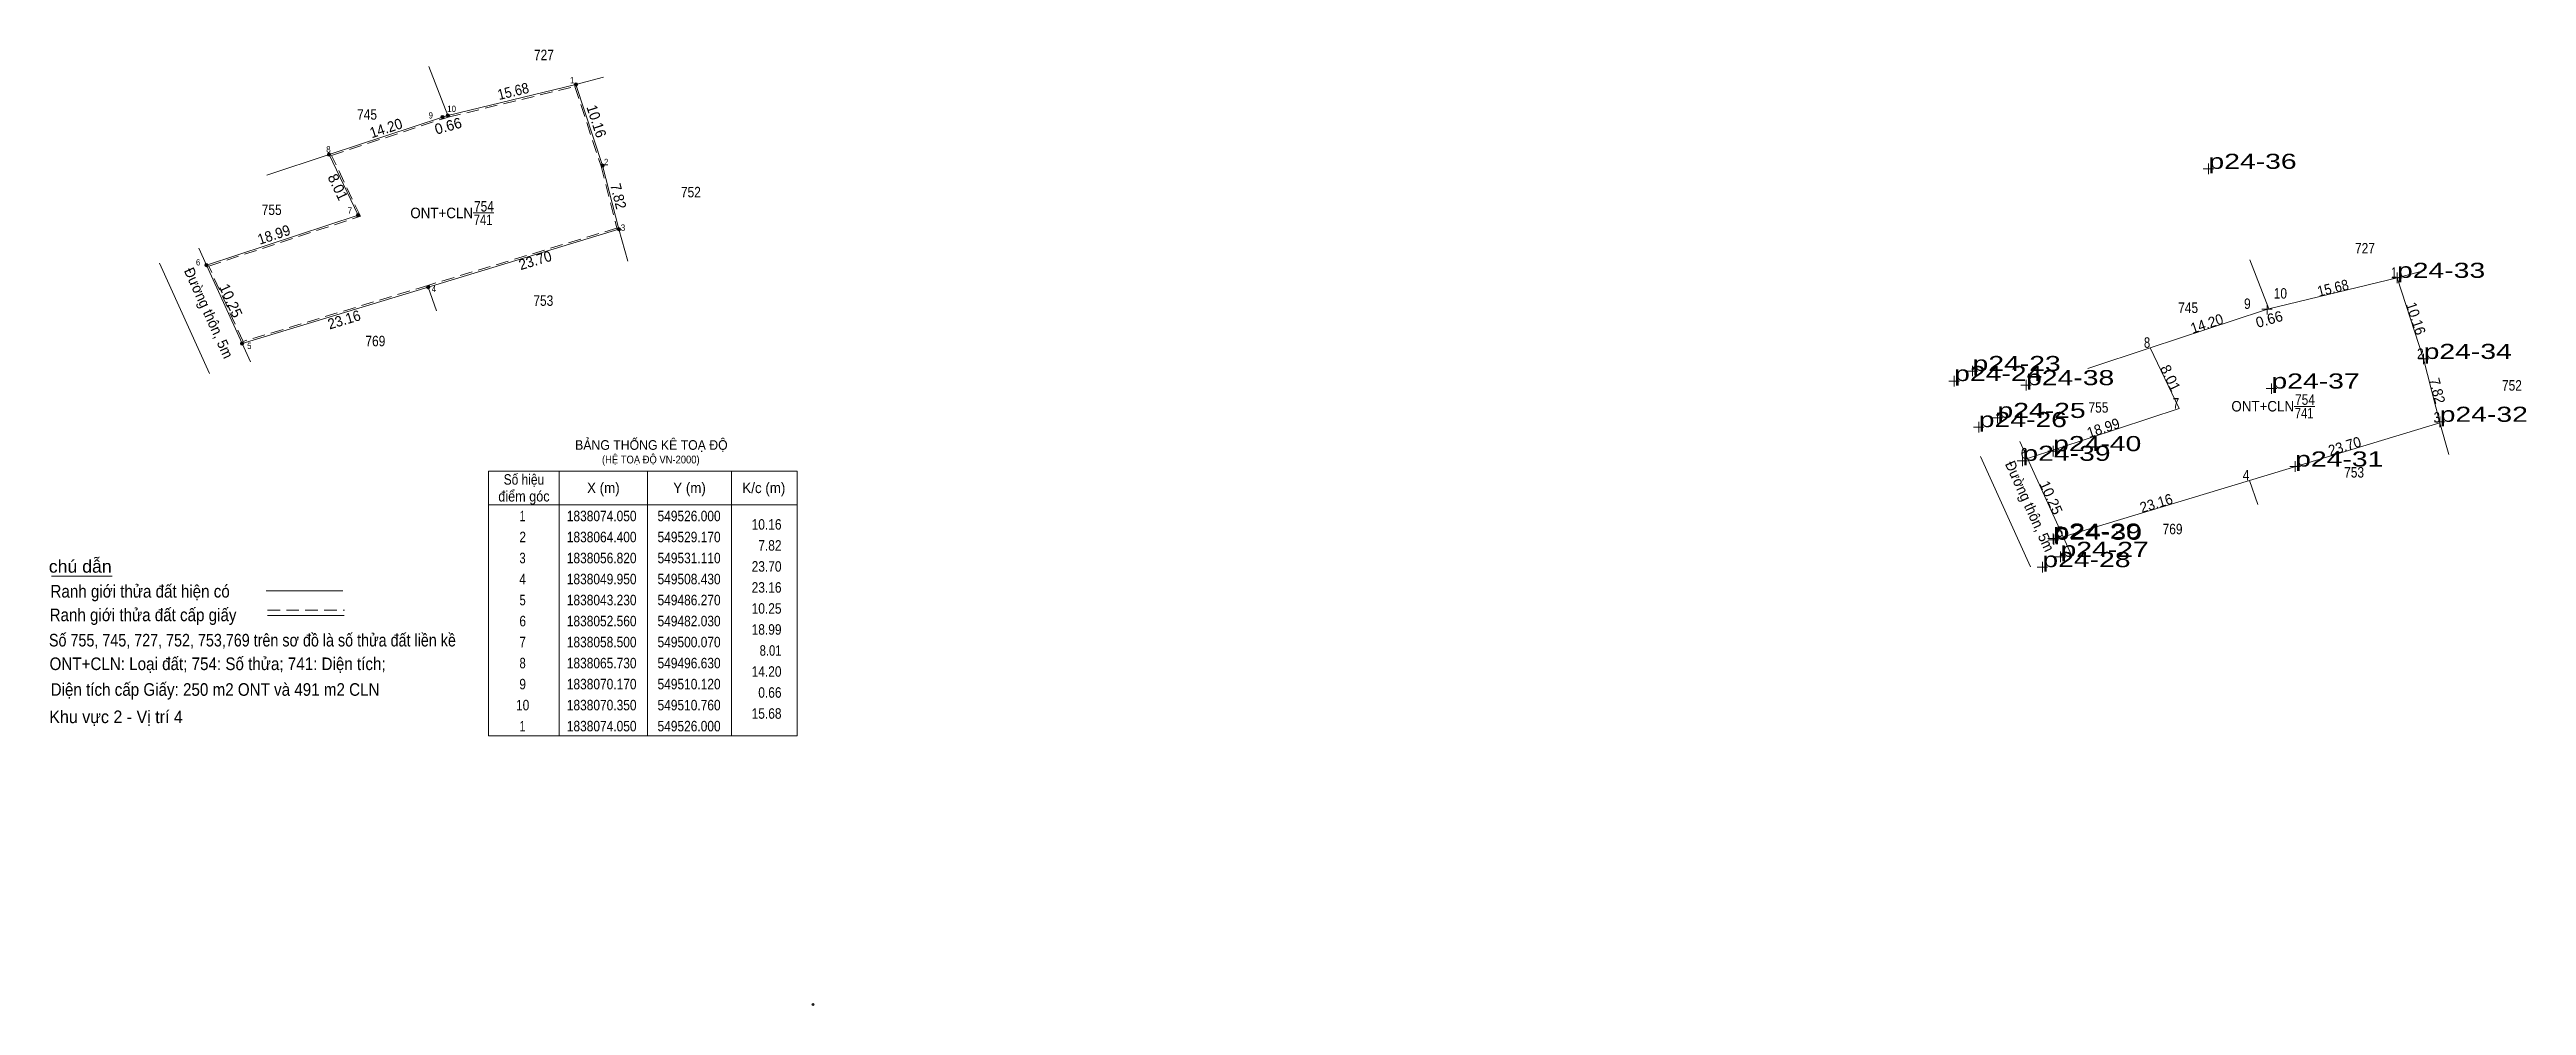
# Model space of a CAD drawing. Header units: metres. Extents: x 549067 to 549541, y 1837941 to 1838101.
# Drawn here: x 549246.7 to 549541.4, y 1837987.5 to 1838101.2 of the extents above; entities that cross this region are included whole.
import ezdxf
from ezdxf.enums import TextEntityAlignment as Align

# ---------------------------------------------------------------- set-up
doc = ezdxf.new("R2010")
doc.units = ezdxf.units.M
doc.header["$LTSCALE"] = 0.5
doc.header["$PDMODE"] = 32
doc.header["$PDSIZE"] = 0.25
doc.linetypes.add('MEDIUM_DASHED', pattern=[4.5, 3, -1.5])
for name, color, linetype, lineweight in [('1', 7, 'Continuous', 13), ('10', 7, 'Continuous', 13), ('15', 7, 'Continuous', 13), ('17', 7, 'Continuous', 13), ('18', 7, 'Continuous', 13), ('2', 7, 'Continuous', 13), ('6', 7, 'Continuous', 13), ('63', 7, 'Continuous', 13), ('7', 7, 'Continuous', 13)]:
    doc.layers.add(name, color=color, linetype=linetype, lineweight=lineweight)
doc.layers.add('12', color=7, linetype='Continuous')
doc.layers.add('13', color=7, linetype='Continuous')

msp = doc.modelspace()

# ---------------------------------------------------------------- texts
at = {"layer": '1', "width": 0.8}
msp.add_text('741', height=1.25, dxfattribs=at).set_placement((549514.95, 1838057.33), align=Align.CENTER)
at = {"layer": '1'}
for s, height, width, p in [('BẢNG THỐNG KÊ TOẠ ĐỘ ', 1.148, 0.95, (549309.21, 1838053.59)), ('(HỆ TOẠ ĐỘ VN-2000)', 0.9285, 0.9, (549312.41, 1838051.97))]:
    msp.add_text(s, height=height, dxfattribs=dict(at, width=width)).set_placement(p)
at = {"layer": '12', "width": 1.4}
for s, p in [('p24-36', (549503.56, 1838087.02)), ('p24-33', (549526, 1838074.05)), ('p24-23', (549475.49, 1838062.96)), ('p24-34', (549529.17, 1838064.4)), ('p24-24', (549473.3, 1838061.77)), ('p24-38', (549481.86, 1838061.28)), ('p24-37', (549511.06, 1838060.88)), ('p24-25', (549478.46, 1838057.38)), ('p24-32', (549531.08, 1838056.92)), ('p24-26', (549476.23, 1838056.29)), ('p24-39', (549481.42, 1838052.28)), ('p24-40', (549485.08, 1838053.43)), ('p24-31', (549513.88, 1838051.6)), ('p24-29', (549485.09, 1838043.02)), ('p24-30', (549485.15, 1838042.89)), ('p24-28', (549483.8, 1838039.63)), ('p24-27', (549485.96, 1838040.85))]:
    msp.add_text(s, height=1.8, dxfattribs=at).set_placement(p)
at = {"layer": '13', "width": 0.85}
for s, p in [('727', (549522.185, 1838076.95)), ('745', (549501.145, 1838069.87)), ('752', (549539.675, 1838060.63)), ('755', (549490.475, 1838058.01)), ('753', (549520.895, 1838050.29)), ('769', (549499.29, 1838043.54))]:
    msp.add_text(s, height=1.25, dxfattribs=at).set_placement(p, align=Align.CENTER)
at = {"layer": '15'}
for s, width, p in [('ONT+CLN', 0.95, (549510.02, 1838058.15)), ('754', 0.85, (549515.05, 1838058.94))]:
    msp.add_text(s, height=1.25, dxfattribs=dict(at, width=width)).set_placement(p, align=Align.CENTER)
at = {"layer": '2'}
for s, width, p in [('727', 0.85, (549305.495, 1838099.95)), ('745', 0.85, (549284.455, 1838092.87)), ('755', 0.85, (549273.105, 1838081.53)), ('ONT+CLN', 0.95, (549293.33, 1838081.15)), ('754', 0.85, (549298.36, 1838081.94)), ('752', 0.85, (549322.985, 1838083.63)), ('741', 0.8, (549298.26, 1838080.33)), ('753', 0.85, (549305.425, 1838070.72)), ('769', 0.85, (549285.44, 1838065.91))]:
    msp.add_text(s, height=1.25, dxfattribs=dict(at, width=width)).set_placement(p, align=Align.CENTER)
for s, rotation, width, p in [('15.68', 13.646, 0.9, (549301.9875, 1838095.6483)), ('10.16', 288.185, 0.95, (549311.1591, 1838092.4951)), ('14.20', 18.218, 0.95, (549286.8996, 1838091.2718)), ('7.82', 284.356, 0.95, (549313.7478, 1838083.605)), ('18.99', 18.225, 0.95, (549273.5595, 1838078.5987)), ('23.70', 16.852, 0.95, (549304.6388, 1838075.5412)), ('Đường thôn, 5m', 294.434, 0.95, (549265.0378, 1838069.6185)), ('23.16', 16.87, 0.95, (549281.9036, 1838068.4803))]:
    msp.add_text(s, height=1.25, rotation=rotation, dxfattribs=dict(at, width=width)).set_placement(p, align=Align.CENTER)
for s, width, p in [(' 1', 0.9, (549309.11, 1838097.2)), (' 10', 0.95, (549295.04, 1838093.79)), (' 9', 0.9, (549292.29, 1838093.01)), (' 8', 0.95, (549280.12, 1838088.97)), (' 2', 0.9, (549313.15, 1838087.46)), (' 7', 0.95, (549282.67, 1838081.68)), (' 3', 0.95, (549315.17, 1838079.65)), (' 6', 0.9, (549264.6, 1838075.53)), (' 4', 0.95, (549292.67, 1838072.37)), (' 5', 0.9, (549270.7, 1838065.58))]:
    msp.add_text(s, height=0.75, dxfattribs=dict(at, width=width)).set_placement(p, align=Align.RIGHT)
for s, rotation, p in [('0.66', 15.709, (549294.2758, 1838091.5263)), ('8.01', 295.445, (549280.4201, 1838084.5885)), ('10.25', 294.439, (549267.6773, 1838071.0836))]:
    msp.add_text(s, height=1.25, rotation=rotation, dxfattribs=at).set_placement(p, align=Align.CENTER)
at = {"layer": '6'}
for s, height, width, p in [('chú dẫn', 1.498, 1.05, (549246.58, 1838038.97)), ('Ranh giới thửa đất hiện có ', 1.498, 0.9, (549246.78, 1838036.01)), ('Ranh giới thửa đất cấp giấy', 1.498, 0.9, (549246.68, 1838033.2)), ('Số 755, 745, 727, 752, 753,769 trên sơ đồ là số thửa đất liền kề', 1.5, 0.85, (549246.6, 1838030.19)), ('ONT+CLN: Loại đất; 754: Số thửa; 741: Diện tích;', 1.5, 0.9, (549246.67, 1838027.38)), ('Diện tích cấp Giấy: 250 m2 ONT và 491 m2 CLN', 1.5, 0.9, (549246.8, 1838024.32)), ('Khu vực 2 - Vị trí 4', 1.5, 0.95, (549246.64, 1838021.07))]:
    msp.add_text(s, height=height, dxfattribs=dict(at, width=width)).set_placement(p)
at = {"layer": '63'}
for s, rotation, width, p in [('15.68', 13.646, 0.9, (549518.5275, 1838072.2383)), ('10.16', 288.185, 0.95, (549527.6491, 1838069.0251)), ('14.20', 18.218, 0.95, (549503.5696, 1838068.0118)), ('7.82', 284.356, 0.95, (549530.1778, 1838060.455)), ('18.99', 18.225, 0.95, (549491.2495, 1838055.5987)), ('23.70', 16.852, 0.95, (549519.9488, 1838053.4312)), ('Đường thôn, 5m', 294.434, 0.95, (549481.7278, 1838046.6185)), ('23.16', 16.87, 0.95, (549497.5336, 1838046.6403))]:
    msp.add_text(s, height=1.25, rotation=rotation, dxfattribs=dict(at, width=width)).set_placement(p, align=Align.CENTER)
for s, width, p in [(' 1', 0.75, (549526, 1838074.05)), (' 9', 0.85, (549508.59, 1838070.35)), (' 10', 0.85, (549512.91, 1838071.58)), (' 8', 0.8, (549496.63, 1838065.73)), (' 2', 0.85, (549529.17, 1838064.4)), (' 7', 0.8, (549500.07, 1838058.5)), (' 3', 0.8, (549531.11, 1838056.82)), (' 6', 0.85, (549482.03, 1838052.56)), (' 4', 0.85, (549508.43, 1838049.95)), ('10.16', 0.85, (549333.77, 1838044.09)), (' 5', 0.8, (549486.27, 1838043.23)), ('7.82', 0.85, (549333.77, 1838041.59)), ('23.70', 0.85, (549333.77, 1838039.09)), ('23.16', 0.85, (549333.77, 1838036.59)), ('10.25', 0.85, (549333.77, 1838034.09)), ('18.99', 0.85, (549333.77, 1838031.59)), ('8.01', 0.8, (549333.77, 1838029.09)), ('14.20', 0.85, (549333.77, 1838026.59)), ('0.66', 0.85, (549333.77, 1838024.09)), ('15.68', 0.85, (549333.77, 1838021.59))]:
    msp.add_text(s, height=1.25, dxfattribs=dict(at, width=width)).set_placement(p, align=Align.RIGHT)
for s, rotation, p in [('0.66', 15.709, (549510.9658, 1838068.5263)), ('8.01', 295.445, (549498.4701, 1838061.8585)), ('10.25', 294.439, (549484.2673, 1838047.6436))]:
    msp.add_text(s, height=1.25, rotation=rotation, dxfattribs=at).set_placement(p, align=Align.CENTER)
for s, width, p in [('Số hiệu', 0.85, (549303.12, 1838049.44)), ('điểm góc', 0.9, (549303.12, 1838047.44)), ('X (m)', 0.95, (549312.57, 1838048.44)), ('Y (m)', 0.95, (549322.825, 1838048.44)), ('K/c (m)', 0.95, (549331.665, 1838048.44)), (' 1', 0.75, (549302.77, 1838045.09)), ('1838074.050', 0.85, (549312.37, 1838045.09)), ('549526.000', 0.85, (549322.77, 1838045.09)), (' 3', 0.8, (549302.765, 1838040.09)), (' 2', 0.85, (549302.775, 1838042.59)), ('1838064.400', 0.85, (549312.37, 1838042.59)), ('1838056.820', 0.85, (549312.37, 1838040.09)), ('549529.170', 0.85, (549322.77, 1838042.59)), ('549531.110', 0.85, (549322.77, 1838040.09)), (' 4', 0.85, (549302.77, 1838037.59)), ('1838049.950', 0.85, (549312.37, 1838037.59)), ('549508.430', 0.85, (549322.77, 1838037.59)), (' 5', 0.8, (549302.775, 1838035.09)), ('1838043.230', 0.85, (549312.37, 1838035.09)), ('549486.270', 0.85, (549322.77, 1838035.09)), (' 6', 0.85, (549302.775, 1838032.59)), ('1838052.560', 0.85, (549312.37, 1838032.59)), ('549482.030', 0.85, (549322.77, 1838032.59)), (' 7', 0.8, (549302.775, 1838030.09)), ('1838058.500', 0.85, (549312.37, 1838030.09)), ('549500.070', 0.85, (549322.77, 1838030.09)), (' 9', 0.85, (549302.77, 1838025.09)), (' 8', 0.8, (549302.775, 1838027.59)), ('1838065.730', 0.85, (549312.37, 1838027.59)), ('1838070.170', 0.85, (549312.37, 1838025.09)), ('549496.630', 0.85, (549322.77, 1838027.59)), ('549510.120', 0.85, (549322.77, 1838025.09)), (' 10', 0.85, (549302.77, 1838022.59)), ('1838070.350', 0.85, (549312.37, 1838022.59)), ('549510.760', 0.85, (549322.77, 1838022.59)), (' 1', 0.75, (549302.77, 1838020.09)), ('1838074.050', 0.85, (549312.37, 1838020.09)), ('549526.000', 0.85, (549322.77, 1838020.09))]:
    msp.add_text(s, height=1.25, dxfattribs=dict(at, width=width)).set_placement(p, align=Align.CENTER)

# ---------------------------------------------------------------- hatches: boundary and pattern name
at = {"layer": '2'}
for points in [[(549309.51, 1838097.06, 1), (549309.11, 1838097.06, 1)], [(549293.63, 1838093.18, 1), (549293.23, 1838093.18, 1)], [(549294.27, 1838093.36, 1), (549293.87, 1838093.36, 1)], [(549280.14, 1838088.73, 1), (549279.74, 1838088.73, 1)], [(549312.68, 1838087.41, 1), (549312.28, 1838087.41, 1)], [(549283.58, 1838081.51, 1), (549283.18, 1838081.51, 1)], [(549314.62, 1838079.83, 1), (549314.22, 1838079.83, 1)], [(549265.54, 1838075.57, 1), (549265.14, 1838075.57, 1)], [(549291.94, 1838072.96, 1), (549291.54, 1838072.96, 1)], [(549269.78, 1838066.24, 1), (549269.38, 1838066.24, 1)]]:
    msp.add_hatch(color=256, dxfattribs=at).paths.add_polyline_path(points)

# ---------------------------------------------------------------- linework, layer by layer
at = {"layer": '1'}
msp.add_line((549510.76, 1838070.35), (549526, 1838074.05), dxfattribs=at)
msp.add_lwpolyline([(549526, 1838074.05), (549529.17, 1838064.4), (549531.11, 1838056.82), (549508.43, 1838049.95), (549486.27, 1838043.23), (549482.03, 1838052.56), (549500.07, 1838058.5), (549496.63, 1838065.72)], dxfattribs=at)
msp.add_lwpolyline([(549526, 1838074.05), (549529.17, 1838064.4), (549531.11, 1838056.82), (549508.43, 1838049.95), (549486.27, 1838043.23), (549482.03, 1838052.56), (549500.07, 1838058.5), (549496.63, 1838065.73), (549510.12, 1838070.17), (549510.76, 1838070.35)], close=True, dxfattribs=at)
at = {"layer": '10'}
msp.add_line((549489.21, 1838063.28), (549496.63, 1838065.73), dxfattribs=at)
msp.add_lwpolyline([(549496.63, 1838065.73), (549510.12, 1838070.17), (549510.76, 1838070.35)], dxfattribs=at)
at = {"layer": '15'}
for p, q in [((549526, 1838074.05), (549529.28, 1838074.92)), ((549531.11, 1838056.82), (549532.18, 1838053.03)), ((549476.43, 1838052.79), (549482.4, 1838039.65)), ((549486.27, 1838043.23), (549487.26, 1838041.04))]:
    msp.add_line(p, q, dxfattribs=at)
for points in [[(549531.11, 1838056.82), (549529.17, 1838064.4), (549526, 1838074.05)], [(549481.12, 1838054.57), (549482.03, 1838052.56), (549486.27, 1838043.23)]]:
    msp.add_lwpolyline(points, dxfattribs=at)
at = {"layer": '17'}
msp.add_line((549246.9, 1838038.56), (549254.12, 1838038.56), dxfattribs=at)
at = {"layer": '18'}
msp.add_line((549508.5, 1838076.18), (549510.76, 1838070.35), dxfattribs=at)
at = {"layer": '2'}
for p, q in [((549291.81, 1838099.19), (549294.07, 1838093.36)), ((549294.07, 1838093.36), (549309.31, 1838097.06)), ((549309.31, 1838097.06), (549312.59, 1838097.93)), ((549272.52, 1838086.29), (549279.94, 1838088.74)), ((549297.07, 1838081.77), (549299.53, 1838081.77)), ((549314.42, 1838079.83), (549315.49, 1838076.04)), ((549259.74, 1838075.8), (549265.71, 1838062.66)), ((549291.74, 1838072.96), (549292.73, 1838070.11)), ((549269.58, 1838066.24), (549270.57, 1838064.05))]:
    msp.add_line(p, q, dxfattribs=at)
for points in [[(549309.31, 1838097.06), (549312.48, 1838087.41), (549314.42, 1838079.83), (549291.74, 1838072.96), (549269.58, 1838066.24), (549265.34, 1838075.57), (549283.38, 1838081.51), (549279.94, 1838088.73)], [(549314.42, 1838079.83), (549312.48, 1838087.41), (549309.31, 1838097.06)], [(549279.94, 1838088.74), (549293.43, 1838093.18), (549294.07, 1838093.36)], [(549264.43, 1838077.58), (549265.34, 1838075.57), (549269.58, 1838066.24)]]:
    msp.add_lwpolyline(points, dxfattribs=at)
at = {"layer": '2', "linetype": 'MEDIUM_DASHED'}
msp.add_lwpolyline([(549309.18, 1838096.82), (549312.29, 1838087.35), (549314.18, 1838079.97), (549291.68, 1838073.15), (549269.69, 1838066.48), (549265.61, 1838075.45), (549283.66, 1838081.39), (549280.22, 1838088.62), (549293.49, 1838092.99), (549294.12, 1838093.17)], close=True, dxfattribs=at)
at = {"layer": '2'}
for centre in [(549309.31, 1838097.06), (549293.43, 1838093.18), (549294.07, 1838093.36), (549279.94, 1838088.73), (549312.48, 1838087.41), (549283.38, 1838081.51), (549314.42, 1838079.83), (549265.34, 1838075.57), (549291.74, 1838072.96), (549269.58, 1838066.24)]:
    msp.add_circle(centre, 0.2, dxfattribs=at)
at = {"layer": '6'}
for p, q in [((549272.46, 1838036.83), (549281.58, 1838036.83)), ((549272.6, 1838033.89), (549281.72, 1838033.89))]:
    msp.add_line(p, q, dxfattribs=at)
at = {"layer": '6', "linetype": 'MEDIUM_DASHED'}
msp.add_line((549272.6, 1838034.52), (549281.78, 1838034.52), dxfattribs=at)
at = {"layer": '6'}
msp.add_point((549337.52, 1837987.6), dxfattribs=at)
at = {"layer": '63'}
for p, q in [((549513.76, 1838058.76), (549516.22, 1838058.76)), ((549307.32, 1838051.06), (549307.32, 1838019.56)), ((549317.82, 1838051.06), (549317.82, 1838019.56)), ((549327.82, 1838051.06), (549327.82, 1838019.56)), ((549508.43, 1838049.95), (549509.42, 1838047.1)), ((549298.92, 1838047.06), (549335.62, 1838047.06))]:
    msp.add_line(p, q, dxfattribs=at)
msp.add_lwpolyline([(549298.92, 1838051.06), (549335.62, 1838051.06), (549335.62, 1838019.56), (549298.92, 1838019.56)], close=True, dxfattribs=at)
at = {"layer": '7'}
for p, q in [((549504.19, 1838087.02), (549502.94, 1838087.02)), ((549503.56, 1838086.4), (549503.56, 1838087.65)), ((549526.63, 1838074.05), (549525.38, 1838074.05)), ((549526, 1838073.42), (549526, 1838074.67)), ((549510.53, 1838069.71), (549510.53, 1838070.96)), ((549511.15, 1838070.33), (549509.9, 1838070.33)), ((549529.17, 1838063.78), (549529.17, 1838065.02)), ((549473.92, 1838061.77), (549472.67, 1838061.77)), ((549473.3, 1838061.14), (549473.3, 1838062.39)), ((549476.12, 1838062.96), (549474.87, 1838062.96)), ((549475.49, 1838062.34), (549475.49, 1838063.59)), ((549481.86, 1838060.65), (549481.86, 1838061.9)), ((549529.79, 1838064.4), (549528.54, 1838064.4)), ((549482.48, 1838061.28), (549481.23, 1838061.28)), ((549511.68, 1838060.88), (549510.44, 1838060.88)), ((549511.06, 1838060.26), (549511.06, 1838061.5)), ((549476.85, 1838056.29), (549475.6, 1838056.29)), ((549476.23, 1838055.67), (549476.23, 1838056.91)), ((549479.09, 1838057.38), (549477.84, 1838057.38)), ((549478.46, 1838056.76), (549478.46, 1838058.01)), ((549531.7, 1838056.92), (549530.46, 1838056.92)), ((549531.08, 1838056.29), (549531.08, 1838057.54)), ((549481.42, 1838051.66), (549481.42, 1838052.91)), ((549485.71, 1838053.43), (549484.46, 1838053.43)), ((549485.08, 1838052.81), (549485.08, 1838054.06)), ((549482.04, 1838052.28), (549480.8, 1838052.28)), ((549514.5, 1838051.6), (549513.26, 1838051.6)), ((549513.88, 1838050.97), (549513.88, 1838052.22)), ((549485.71, 1838043.02), (549484.47, 1838043.02)), ((549485.77, 1838042.89), (549484.52, 1838042.89)), ((549485.09, 1838042.4), (549485.09, 1838043.64)), ((549485.15, 1838042.27), (549485.15, 1838043.51)), ((549485.96, 1838040.23), (549485.96, 1838041.48)), ((549484.43, 1838039.63), (549483.18, 1838039.63)), ((549483.8, 1838039), (549483.8, 1838040.25)), ((549486.58, 1838040.85), (549485.34, 1838040.85))]:
    msp.add_line(p, q, dxfattribs=at)

msp.set_redraw_order([(e.dxf.handle, doc.entitydb.next_handle()) for e in msp.query("TEXT MTEXT ATTDEF DIMENSION ARC_DIMENSION")])  # texts and dimensions are drawn at this point

doc.saveas('drawing.dxf')
